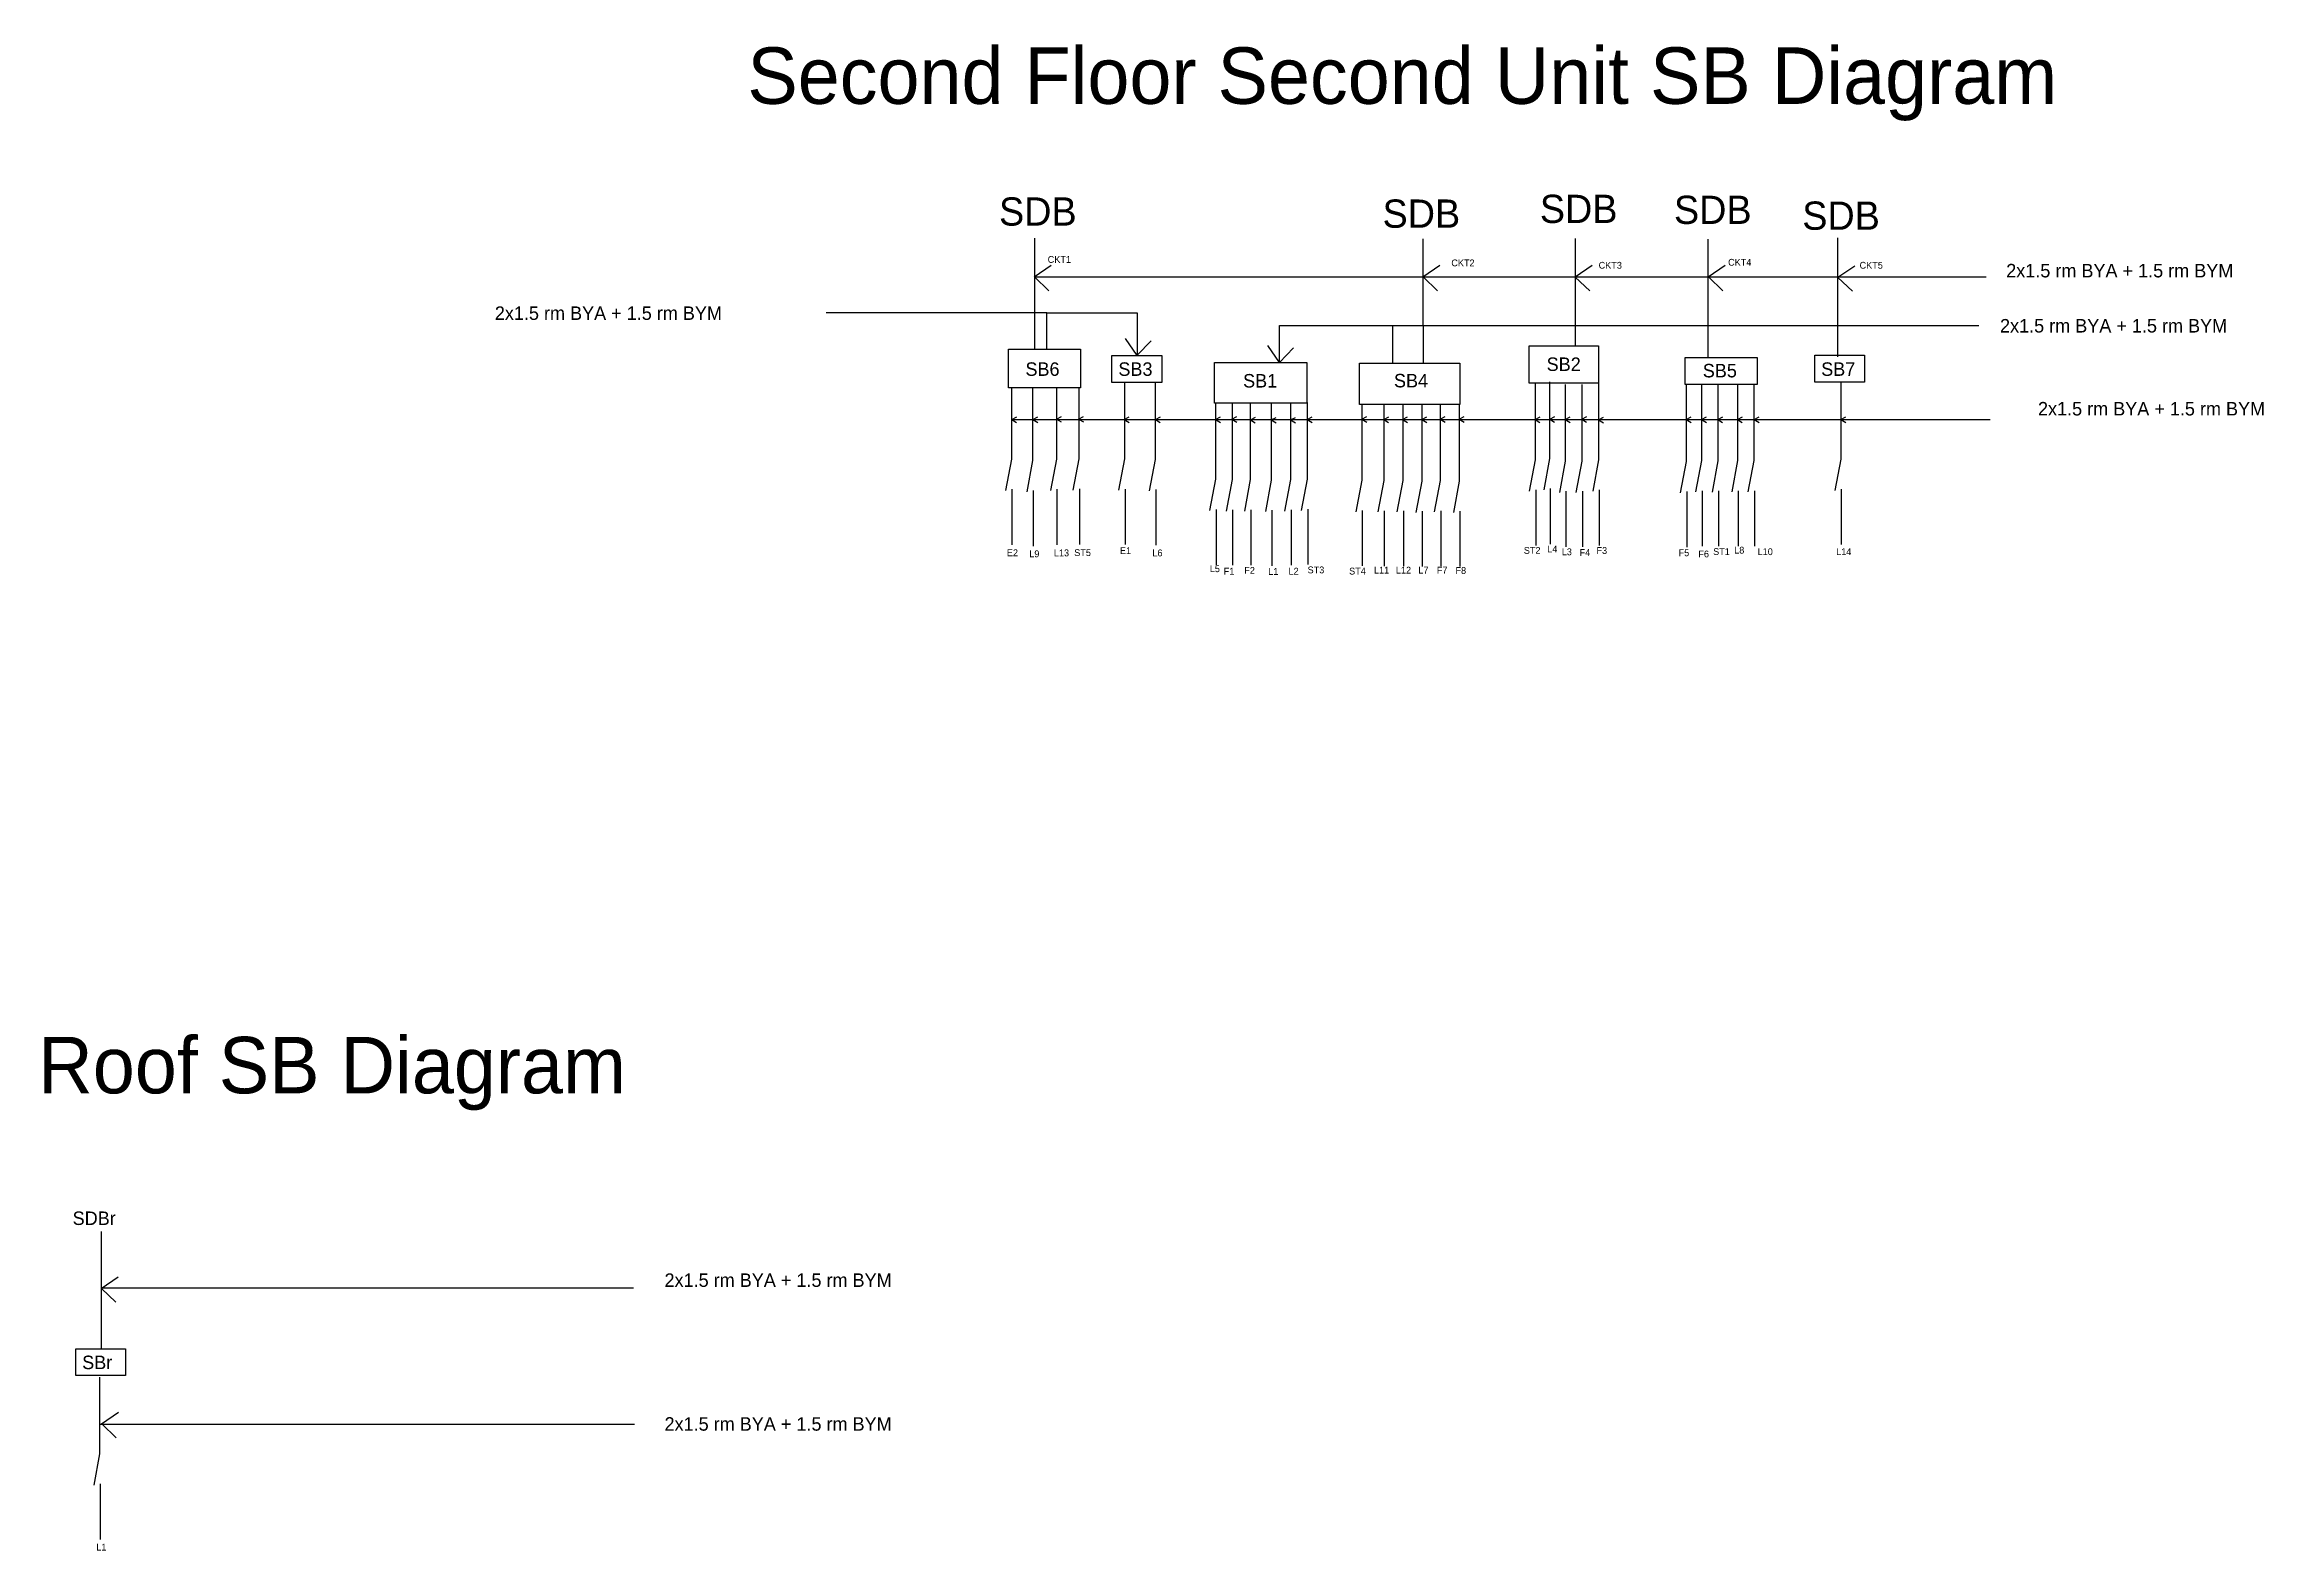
# Model space of a CAD drawing. Header units: inches. Extents: x -1380 to -106, y -233 to 422.
# Drawn here: x -1170.1 to -983.6, y 84.1 to 210.6 of the extents above; entities that cross this region are included whole.
import ezdxf

# ---------------------------------------------------------------- set-up
doc = ezdxf.new("R2010")
doc.units = ezdxf.units.IN
doc.header["$MEASUREMENT"] = 0
doc.layers.add('Fitings and Fixture Texts', color=19, linetype='Continuous')

msp = doc.modelspace()

# ---------------------------------------------------------------- texts
at = {"attachment_point": 1}
for s, insert, char_height, width in [('Second Floor Second Unit SB Diagram', (-1110.98, 210.39), 4.7466, 353.4069), ('SDB', (-1089.83, 197.79), 2.373, 176.7034), ('SDB', (-1044.38, 198.01), 2.373, 176.7034), ('SDB', (-1033.11, 197.93), 2.373, 176.7034), ('SDB', (-1057.6, 197.61), 2.373, 176.7034), ('SDB', (-1022.33, 197.44), 2.373, 176.7034), ('2x1.5 rm BYA + 1.5 rm BYM', (-1005.19, 192.2), 1.134, 84.4338), ('2x1.5 rm BYA + 1.5 rm BYM', (-1132.2, 188.63), 1.134, 84.4338), ('2x1.5 rm BYA + 1.5 rm BYM', (-1005.71, 187.57), 1.134, 84.4338), ('SB6', (-1087.61, 183.93), 1.134, 84.4338), ('SB3', (-1079.8, 183.93), 1.134, 84.4338), ('SB1', (-1069.32, 182.95), 1.134, 84.4338), ('SB4', (-1056.64, 182.96), 1.134, 84.4338), ('SB2', (-1043.81, 184.34), 1.134, 84.4338), ('SB5', (-1030.69, 183.8), 1.134, 84.4338), ('SB7', (-1020.74, 183.93), 1.134, 84.4338), ('2x1.5 rm BYA + 1.5 rm BYM', (-1002.52, 180.6), 1.134, 84.4338), ('Roof SB Diagram', (-1170.57, 127.27), 4.7466, 353.4069), ('SDBr', (-1167.68, 112.6), 1.134, 84.4338), ('2x1.5 rm BYA + 1.5 rm BYM', (-1117.94, 107.4), 1.134, 84.4338), ('SBr', (-1166.88, 100.49), 1.134, 84.4338), ('2x1.5 rm BYA + 1.5 rm BYM', (-1117.94, 95.32), 1.134, 84.4338)]:
    msp.add_mtext(s, dxfattribs=dict(at, insert=insert, char_height=char_height, width=width))
at = {"layer": 'Fitings and Fixture Texts', "char_height": 0.572, "width": 1.2419, "attachment_point": 1}
for s, insert in [('CKT1', (-1085.74, 192.86)), ('CKT2', (-1051.82, 192.57)), ('CKT3', (-1039.44, 192.37)), ('CKT4', (-1028.56, 192.62)), ('CKT5', (-1017.51, 192.37)), ('E2', (-1089.17, 168.22)), ('L9', (-1087.29, 168.13)), ('L13', (-1085.22, 168.21)), ('ST5', (-1083.51, 168.23)), ('E1', (-1079.67, 168.4)), ('L6', (-1076.94, 168.21)), ('ST2', (-1045.73, 168.42)), ('L4', (-1043.76, 168.53)), ('L3', (-1042.54, 168.3)), ('F4', (-1041.04, 168.24)), ('F3', (-1039.62, 168.41)), ('F5', (-1032.72, 168.22)), ('F6', (-1031.06, 168.12)), ('ST1', (-1029.82, 168.32)), ('L8', (-1028.05, 168.44)), ('L10', (-1026.08, 168.31)), ('L14', (-1019.48, 168.31)), ('L5', (-1072.12, 166.88)), ('F1', (-1070.95, 166.67)), ('F2', (-1069.22, 166.74)), ('L1', (-1067.21, 166.65)), ('L2', (-1065.5, 166.67)), ('ST3', (-1063.9, 166.78)), ('ST4', (-1060.41, 166.68)), ('L11', (-1058.32, 166.76)), ('L12', (-1056.48, 166.76)), ('L7', (-1054.59, 166.76)), ('F7', (-1053.04, 166.76)), ('F8', (-1051.47, 166.73)), ('L1', (-1165.69, 84.69))]:
    msp.add_mtext(s, dxfattribs=dict(at, insert=insert))

# ---------------------------------------------------------------- blocks, each defined once
blk = doc.blocks.new('Line with switch')
for p, q in [((-0.08, 0.02), (-0.08, -5.96)), ((-0.08, -5.96), (-0.57, -8.6)), ((-0.03, -8.49), (-0.03, -13.15))]:
    blk.add_line(p, q)
blk = doc.blocks.new('Arrow head')
for p, q in [((-0.05, 0), (1.38, 0.97)), ((-0.03, -0.01), (1.18, -1.17))]:
    blk.add_line(p, q)
blk = doc.blocks.new('Arrow head small')
for q in [(0.42, 0.22), (0.41, -0.25)]:
    blk.add_line((0, 0), q)

# ---------------------------------------------------------------- linework, layer by layer
for p, q in [((-1086.86, 194.37), (-1086.86, 185.05)), ((-1054.2, 187.03), (-1054.2, 194.3)), ((-1041.4, 194.32), (-1041.4, 185.33)), ((-1030.26, 194.28), (-1030.26, 184.36)), ((-1019.38, 194.39), (-1019.38, 184.4)), ((-1086.86, 191.1), (-1006.87, 191.1)), ((-1041.42, 191.1), (-1039.99, 192.08)), ((-1041.4, 191.09), (-1040.19, 189.94)), ((-1030.23, 191.1), (-1028.8, 192.08)), ((-1030.22, 191.1), (-1029.01, 189.94)), ((-1019.35, 191.08), (-1017.92, 192.05)), ((-1019.34, 191.07), (-1018.12, 189.92)), ((-1085.8, 188.1), (-1104.35, 188.1)), ((-1085.8, 185.05), (-1085.8, 188.1)), ((-1085.8, 188.1), (-1078.21, 188.1)), ((-1078.21, 188.1), (-1078.21, 184.48)), ((-1066.27, 184), (-1066.27, 187.03)), ((-1066.27, 187.03), (-1056.77, 187.03)), ((-1056.77, 187.03), (-1056.77, 183.83)), ((-1056.77, 187.03), (-1007.5, 187.03)), ((-1054.2, 187.03), (-1054.2, 183.87)), ((-1088.79, 181.77), (-1088.79, 175.8)), ((-1087.01, 181.78), (-1087.01, 175.69)), ((-1079.29, 182.25), (-1079.29, 175.82)), ((-1076.71, 182.2), (-1076.71, 175.77)), ((-1044.78, 182.17), (-1044.78, 175.74)), ((-1043.56, 182.28), (-1043.56, 175.85)), ((-1042.24, 182.06), (-1042.24, 175.63)), ((-1040.86, 182.06), (-1040.86, 175.63)), ((-1039.44, 182.17), (-1039.44, 175.74)), ((-1032.08, 182.03), (-1032.08, 175.6)), ((-1030.79, 182.1), (-1030.79, 175.68)), ((-1029.41, 182.09), (-1029.41, 175.66)), ((-1027.76, 182.1), (-1027.76, 175.68)), ((-1026.39, 182.11), (-1026.39, 175.68)), ((-1019.1, 182.23), (-1019.1, 175.8)), ((-1088.79, 179.12), (-1006.54, 179.12)), ((-1071.64, 180.54), (-1071.64, 174.12)), ((-1070.25, 180.51), (-1070.25, 174.08)), ((-1068.72, 180.51), (-1068.72, 174.08)), ((-1066.96, 180.46), (-1066.96, 174.03)), ((-1065.33, 180.51), (-1065.33, 174.08)), ((-1063.93, 180.55), (-1063.93, 174.13)), ((-1059.35, 180.45), (-1059.35, 174.02)), ((-1057.5, 180.42), (-1057.5, 174)), ((-1055.9, 180.42), (-1055.9, 174)), ((-1054.31, 180.38), (-1054.31, 173.95)), ((-1052.75, 180.42), (-1052.75, 174)), ((-1051.16, 180.38), (-1051.16, 173.95)), ((-1088.79, 175.8), (-1089.28, 173.16)), ((-1087.01, 175.69), (-1087.5, 173.05)), ((-1079.29, 175.82), (-1079.79, 173.18)), ((-1076.71, 175.77), (-1077.21, 173.13)), ((-1044.78, 175.74), (-1045.28, 173.1)), ((-1043.56, 175.85), (-1044.05, 173.21)), ((-1042.24, 175.63), (-1042.73, 172.99)), ((-1040.86, 175.63), (-1041.36, 172.99)), ((-1039.44, 175.74), (-1039.93, 173.1)), ((-1032.08, 175.6), (-1032.58, 172.96)), ((-1030.79, 175.68), (-1031.29, 173.04)), ((-1029.41, 175.66), (-1029.91, 173.03)), ((-1027.76, 175.68), (-1028.25, 173.04)), ((-1026.39, 175.68), (-1026.89, 173.04)), ((-1019.1, 175.8), (-1019.59, 173.17)), ((-1071.64, 174.12), (-1072.13, 171.48)), ((-1070.25, 174.08), (-1070.75, 171.44)), ((-1068.72, 174.08), (-1069.21, 171.44)), ((-1066.96, 174.03), (-1067.45, 171.4)), ((-1065.33, 174.08), (-1065.83, 171.44)), ((-1063.93, 174.13), (-1064.43, 171.49)), ((-1059.35, 174.02), (-1059.84, 171.38)), ((-1057.5, 174), (-1057.99, 171.36)), ((-1055.9, 174), (-1056.4, 171.36)), ((-1054.31, 173.95), (-1054.8, 171.31)), ((-1052.75, 174), (-1053.25, 171.36)), ((-1051.16, 173.95), (-1051.65, 171.31)), ((-1088.74, 173.27), (-1088.74, 168.61)), ((-1086.96, 173.16), (-1086.96, 168.5)), ((-1079.24, 173.29), (-1079.24, 168.64)), ((-1076.66, 173.24), (-1076.66, 168.58)), ((-1071.59, 171.58), (-1071.59, 166.93)), ((-1063.88, 171.59), (-1063.88, 166.94)), ((-1044.73, 173.21), (-1044.73, 168.55)), ((-1043.51, 173.32), (-1043.51, 168.66)), ((-1042.19, 173.1), (-1042.19, 168.44)), ((-1040.81, 173.1), (-1040.81, 168.44)), ((-1039.39, 173.21), (-1039.39, 168.55)), ((-1032.03, 173.07), (-1032.03, 168.41)), ((-1030.74, 173.14), (-1030.74, 168.49)), ((-1029.36, 173.13), (-1029.36, 168.48)), ((-1027.71, 173.14), (-1027.71, 168.49)), ((-1026.34, 173.15), (-1026.34, 168.5)), ((-1019.05, 173.27), (-1019.05, 168.62)), ((-1070.2, 171.55), (-1070.2, 166.89)), ((-1068.67, 171.55), (-1068.67, 166.89)), ((-1066.91, 171.5), (-1066.91, 166.85)), ((-1065.28, 171.55), (-1065.28, 166.89)), ((-1059.3, 171.49), (-1059.3, 166.83)), ((-1057.45, 171.46), (-1057.45, 166.81)), ((-1055.85, 171.46), (-1055.85, 166.81)), ((-1054.26, 171.42), (-1054.26, 166.77)), ((-1052.71, 171.46), (-1052.71, 166.81)), ((-1051.11, 171.42), (-1051.11, 166.77)), ((-1165.27, 110.93), (-1165.27, 101.07)), ((-1165.24, 106.18), (-1120.55, 106.18)), ((-1165.41, 98.68), (-1165.41, 92.25)), ((-1165.34, 94.73), (-1120.45, 94.73)), ((-1165.41, 92.25), (-1165.9, 89.61)), ((-1165.36, 89.72), (-1165.36, 85.06))]:
    msp.add_line(p, q)
for points in [[(-1089.03, 185.05), (-1082.98, 185.05), (-1082.98, 181.78), (-1089.03, 181.78)], [(-1045.27, 185.33), (-1039.44, 185.33), (-1039.44, 182.18), (-1045.27, 182.18)], [(-1080.34, 184.51), (-1076.15, 184.51), (-1076.15, 182.25), (-1080.34, 182.25)], [(-1071.73, 183.93), (-1063.95, 183.93), (-1063.95, 180.51), (-1071.73, 180.51)], [(-1059.55, 183.87), (-1051.11, 183.87), (-1051.11, 180.4), (-1059.55, 180.4)], [(-1032.16, 184.34), (-1026.12, 184.34), (-1026.12, 182.08), (-1032.16, 182.08)], [(-1021.28, 184.52), (-1017.09, 184.52), (-1017.09, 182.26), (-1021.28, 182.26)], [(-1167.42, 101.07), (-1163.24, 101.07), (-1163.24, 98.81), (-1167.42, 98.81)]]:
    msp.add_lwpolyline(points, close=True)

# ---------------------------------------------------------------- block references
for name, p in [('Arrow head', (-1086.83, 191.12)), ('Arrow head', (-1054.16, 191.11)), ('Line with switch', (-1084.93, 181.76)), ('Line with switch', (-1083.05, 181.79)), ('Arrow head small', (-1088.76, 179.14)), ('Arrow head small', (-1086.99, 179.14)), ('Arrow head small', (-1085.01, 179.17)), ('Arrow head small', (-1083.15, 179.17)), ('Arrow head small', (-1079.3, 179.12)), ('Arrow head small', (-1076.69, 179.14)), ('Arrow head small', (-1071.64, 179.13)), ('Arrow head small', (-1070.26, 179.15)), ('Arrow head small', (-1068.71, 179.11)), ('Arrow head small', (-1066.95, 179.09)), ('Arrow head small', (-1065.33, 179.09)), ('Arrow head small', (-1063.93, 179.13)), ('Arrow head small', (-1059.34, 179.15)), ('Arrow head small', (-1057.5, 179.13)), ('Arrow head small', (-1055.92, 179.13)), ('Arrow head small', (-1054.29, 179.13)), ('Arrow head small', (-1052.75, 179.15)), ('Arrow head small', (-1051.16, 179.15)), ('Arrow head small', (-1044.78, 179.12)), ('Arrow head small', (-1043.55, 179.15)), ('Arrow head small', (-1042.24, 179.13)), ('Arrow head small', (-1040.86, 179.15)), ('Arrow head small', (-1039.44, 179.11)), ('Arrow head small', (-1032.08, 179.13)), ('Arrow head small', (-1030.79, 179.13)), ('Arrow head small', (-1029.43, 179.13)), ('Arrow head small', (-1027.78, 179.14)), ('Arrow head small', (-1026.37, 179.12)), ('Arrow head small', (-1019.08, 179.13)), ('Arrow head', (-1165.22, 106.14)), ('Arrow head', (-1165.21, 94.77))]:
    msp.add_blockref(name, p)
at = {"rotation": 90}
for p in [(-1078.22, 184.55), (-1066.26, 183.96)]:
    msp.add_blockref('Arrow head', p, dxfattribs=at)

msp.set_redraw_order([(e.dxf.handle, doc.entitydb.next_handle()) for e in msp.query("TEXT MTEXT ATTDEF DIMENSION ARC_DIMENSION")])  # texts and dimensions are drawn at this point

doc.saveas('drawing.dxf')
